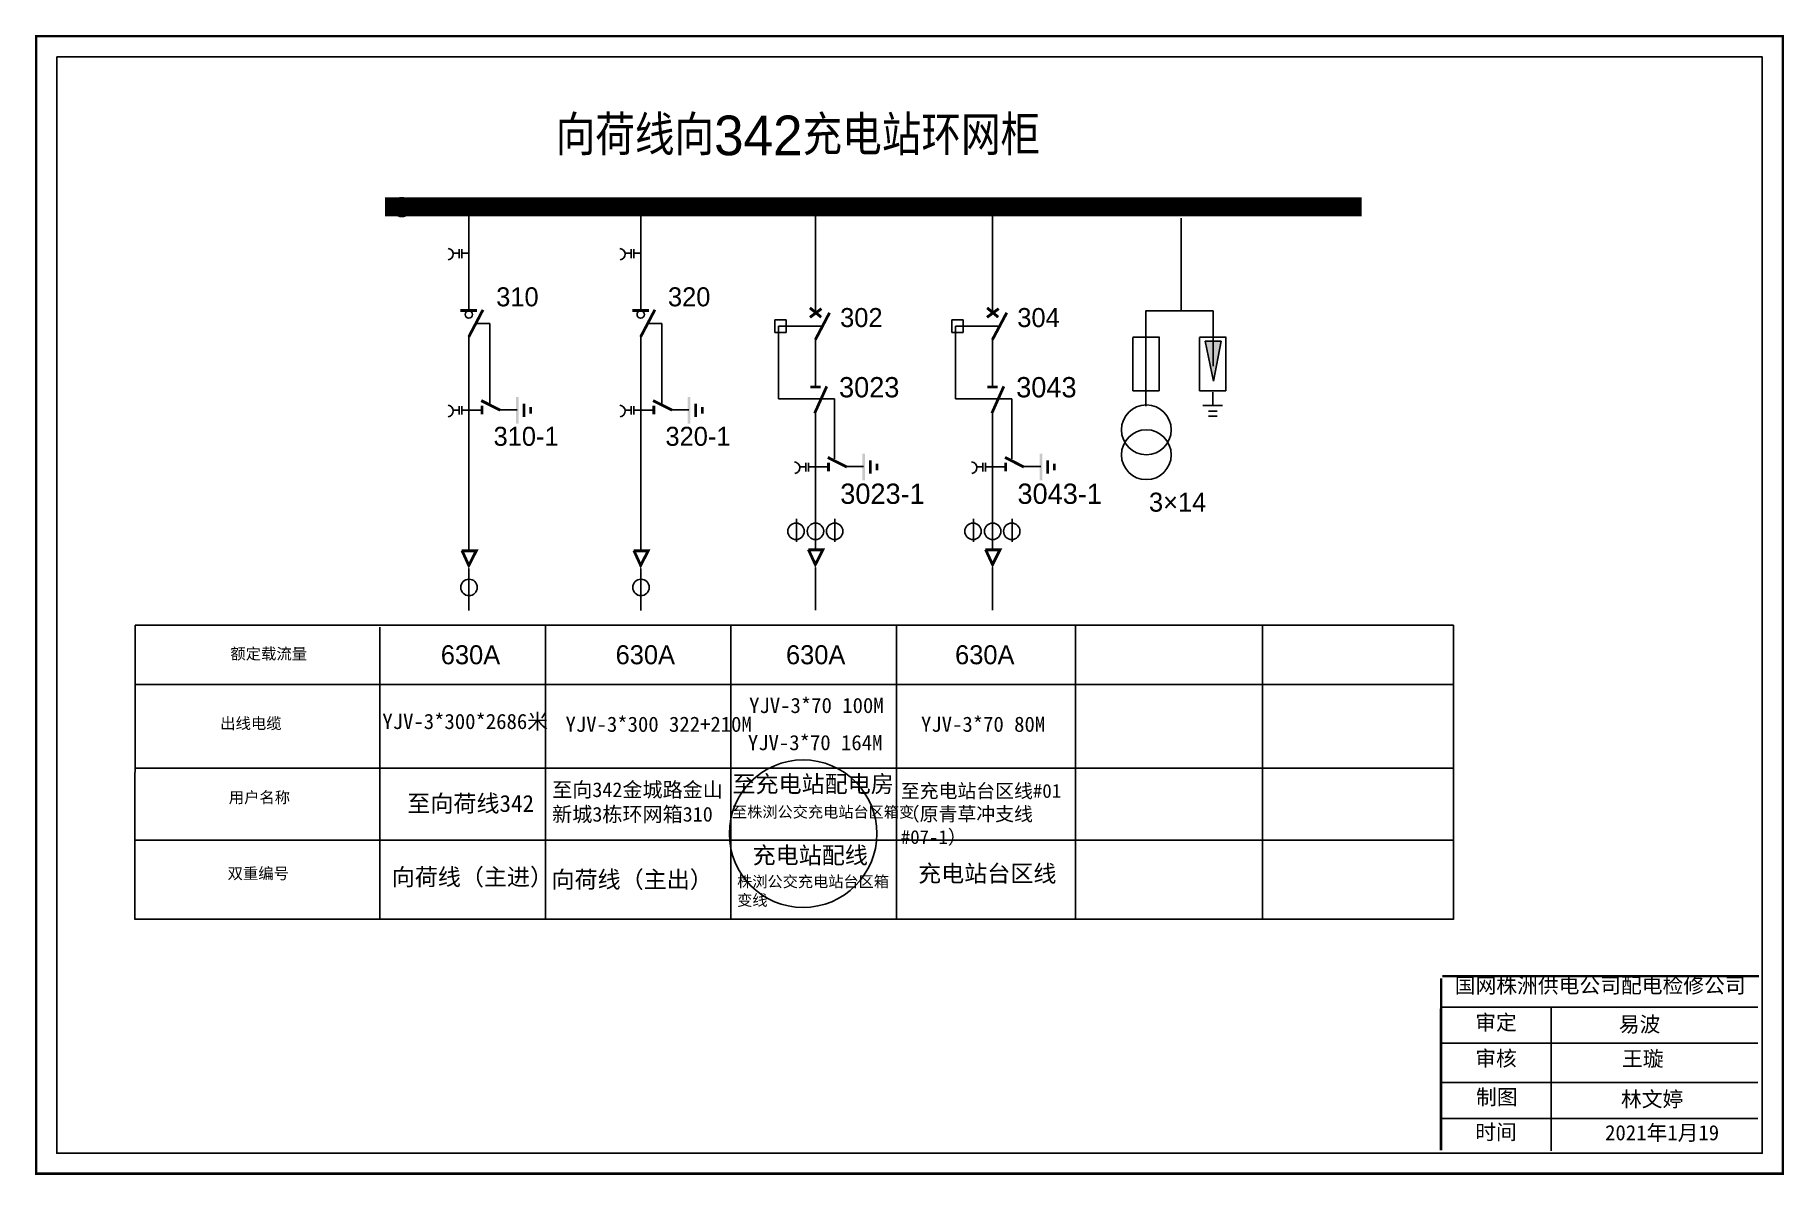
# Model space of a CAD drawing. Extents: x 6 to 548, y -578 to -125.
# Drawn here: x 14.1 to 139.7, y -206.6 to -124.7 of the extents above; entities that cross this region are included whole.
import ezdxf

# ---------------------------------------------------------------- set-up
doc = ezdxf.new("R2010")
doc.units = 0
doc.header["$LTSCALE"] = 0.774411
doc.linetypes.add('ACAD_ISO02W100', pattern=[15, 12, -3])
doc.linetypes.add('CENTER', pattern=[50.8, 31.75, -6.35, 6.35, -6.35])
doc.layers.get('0').update_dxf_attribs({"linetype": 'CONTINUOUS'})
doc.layers.get('DEFPOINTS').update_dxf_attribs({"linetype": 'CONTINUOUS'})
doc.layers.add('Layer2', color=1, linetype='CONTINUOUS')
doc.styles.add('hztxt_txtstyle_0.00_0_0', font='', dxfattribs={"bigfont": 'hztxt.shx'})
doc.styles.add('hztxt_txtstyle_1.88_0_0', font='', dxfattribs={"height": 1.875, "bigfont": 'hztxt.shx'})
doc.styles.add('hztxt_txtstyle_2.00_0_0', font='', dxfattribs={"height": 2, "bigfont": 'hztxt.shx'})
doc.styles.add('hztxt_txtstyle_2.70_0_0', font='simkai.ttf', dxfattribs={"height": 2.7})
doc.styles.add('KaiTi_GB2312_txtstyle_1.09_0_0', font='simkai_0.ttf', dxfattribs={"height": 1.0944})
doc.styles.add('字体', font='simkai_0.ttf', dxfattribs={"height": 2.5})
doc.styles.get('hztxt_txtstyle_0.00_0_0').set_extended_font_data('hztxt')
doc.styles.get('hztxt_txtstyle_1.88_0_0').set_extended_font_data('hztxt')
doc.styles.get('hztxt_txtstyle_2.00_0_0').set_extended_font_data('hztxt')

msp = doc.modelspace()

# ---------------------------------------------------------------- texts
at = {"color": 0, "linetype": 'Continuous', "attachment_point": 1}
for s, insert, char_height, width, style in [('{\\fSimSun|b0|i0|c134|p2;额定载流量}', (28.09, -168.71), 0.8085, 13.0339, 'hztxt_txtstyle_2.70_0_0'), ('{\\fSimSun|b0|i0|c134|p2;出线电缆}', (27.36, -173.71), 0.8085, 13.0339, 'hztxt_txtstyle_2.70_0_0'), ('{\\fSimSun|b0|i0|c134|p2;用户名称}', (27.97, -179.03), 0.8085, 13.0339, 'hztxt_txtstyle_2.70_0_0'), ('{\\fSimSun|b0|i0|c134|p2;双重编号}', (27.89, -184.49), 0.8085, 13.0339, 'hztxt_txtstyle_2.70_0_0'), ('国网株洲供电公司配电检修公司', (116.06, -192.39), 1.0944, 29.9201, '字体'), ('\\f\uffbfﾬￌﾣﾤ_GB2312|b0|i0|c134|p49;审定', (117.53, -195.05), 1.0944, 8.5588, '字体'), ('易波', (127.85, -195.18), 1.094, 8.5588, '字体'), ('\\f\uffbfﾬￌﾣﾤ_GB2312|b0|i0|c134|p49;审核', (117.53, -197.63), 1.0944, 8.5588, '字体'), ('\\f\uffbfﾬￌﾣﾤ_GB2312|b0|i0|c134|p49;制图', (117.59, -200.41), 1.0944, 8.5588, '字体'), ('\\f\uffbfﾬￌﾣﾤ_GB2312|b0|i0|c134|p49;时间', (117.53, -202.92), 1.0944, 8.5588, '字体')]:
    msp.add_mtext(s, dxfattribs=dict(at, insert=insert, char_height=char_height, width=width, style=style))
at = {"color": 7, "linetype": 'Continuous', "char_height": 1.094, "attachment_point": 1, "style": 'KaiTi_GB2312_txtstyle_1.09_0_0'}
for s, insert, width in [('王璇', (128.08, -197.65), 8.5588), ('林文婷', (128, -200.56), 8.5588), ('2021年1月19', (126.86, -202.97), 16.0081)]:
    msp.add_mtext(s, dxfattribs=dict(at, insert=insert, width=width))
at = {"layer": 'DEFPOINTS', "color": 0}
for s, height, style, p in [('310', 1.366, 'hztxt_txtstyle_1.88_0_0', (47.19, -144.16)), ('320', 1.366, 'hztxt_txtstyle_1.88_0_0', (59.53, -144.16)), ('302', 1.366, 'hztxt_txtstyle_1.88_0_0', (71.9, -145.65)), ('304', 1.366, 'hztxt_txtstyle_1.88_0_0', (84.63, -145.65)), ('3023', 1.458, 'hztxt_txtstyle_2.00_0_0', (71.82, -150.7)), ('3043', 1.458, 'hztxt_txtstyle_2.00_0_0', (84.55, -150.7)), ('310-1', 1.366, 'hztxt_txtstyle_1.88_0_0', (47, -154.18)), ('320-1', 1.366, 'hztxt_txtstyle_1.88_0_0', (59.35, -154.18)), ('3023-1', 1.458, 'hztxt_txtstyle_2.00_0_0', (71.91, -158.35)), ('3043-1', 1.458, 'hztxt_txtstyle_2.00_0_0', (84.64, -158.35)), ('3×14', 1.366, 'hztxt_txtstyle_1.88_0_0', (94.09, -158.91)), ('630A', 1.366, 'hztxt_txtstyle_1.88_0_0', (43.21, -169.87)), ('630A', 1.366, 'hztxt_txtstyle_1.88_0_0', (55.77, -169.87)), ('630A', 1.366, 'hztxt_txtstyle_1.88_0_0', (68.01, -169.87)), ('630A', 1.366, 'hztxt_txtstyle_1.88_0_0', (80.16, -169.87))]:
    msp.add_text(s, height=height, dxfattribs=dict(at, style=style)).set_placement(p)
at = {"layer": 'DEFPOINTS', "color": 0, "insert": (51.46, -130.46), "char_height": 2.8467, "width": 60.5232, "attachment_point": 1, "style": 'hztxt_txtstyle_0.00_0_0'}
msp.add_mtext('向荷线向342充电站环网柜', dxfattribs=at)
at = {"layer": 'DEFPOINTS', "color": 0, "linetype": 'Continuous', "attachment_point": 1, "style": 'hztxt_txtstyle_0.00_0_0'}
for s, insert, char_height, width in [('{\\fKaiTi_GB2312|b0|i0|c134|p49;YJV-3*300*2686米 }', (39.01, -173.43), 1.0931, 12.8717), ('{\\fKaiTi_GB2312|b0|i0|c134|p49;YJV-3*70 100M}', (65.36, -172.28), 1.0931, 12.8717), ('{\\fKaiTi_GB2312|b0|i0|c134|p49;YJV-3*300 322+210M}', (52.17, -173.63), 1.0931, 12.8717), ('{\\fKaiTi_GB2312|b0|i0|c134|p49;YJV-3*70 80M}', (77.71, -173.63), 1.0931, 12.8717), ('{\\fKaiTi_GB2312|b0|i0|c134|p49;YJV-3*70 164M}', (65.27, -174.95), 1.0931, 12.8717), ('{\\fSimSun|b0|i0|c134|p2;至向\\fKaiTi_GB2312|b0|i0|c134|p49;342\\fSimSun|b0|i0|c134|p2;金城路金山新城3栋环网箱310}', (51.21, -178.35), 1.0581, 13.2451), ('{\\fKaiTi_GB2312|b0|i0|c134|p49;至充电站配电房}', (64.16, -177.86), 1.2146, 12.1132), ('{\\fKaiTi_GB2312|b0|i0|c134|p49;至充电站台区线#01（原青草冲支线#07-1）}', (76.26, -178.47), 0.9939, 13.333), ('{\\fKaiTi_GB2312|b0|i0|c134|p49;至向荷线342}', (40.8, -179.26), 1.2146, 11.7949), ('{\\fKaiTi_GB2312|b0|i0|c134|p49;至株浏公交充电站台区箱变}', (64.13, -180.08), 0.8, 12.8717), ('{\\fKaiTi_GB2312|b0|i0|c134|p49;充电站配线}', (65.61, -182.98), 1.2146, 12.1132), ('{\\fKaiTi_GB2312|b0|i0|c134|p49;向荷线（主进）}', (39.68, -184.54), 1.2146, 13.2912), ('{\\fKaiTi_GB2312|b0|i0|c134|p49;向荷线（主出）}', (51.16, -184.72), 1.2146, 11.7871), ('{\\fKaiTi_GB2312|b0|i0|c134|p49;充电站台区线}', (77.5, -184.29), 1.2146, 12.1132), ('{\\fKaiTi_GB2312|b0|i0|c134|p49;株浏公交充电站台区箱变线}', (64.5, -185.08), 0.8, 11.4205)]:
    msp.add_mtext(s, dxfattribs=dict(at, insert=insert, char_height=char_height, width=width))

# ---------------------------------------------------------------- blocks, each defined once
blk = doc.blocks.new('JD')
for points in [[(-2, 0.2), (-2, -0.2), (2, 0.2), (2, -0.2)], [(1, -1.2), (1, -0.8), (-1, -1.2), (-1, -0.8)], [(-0.5, -1.8), (-0.5, -2.2), (0.5, -1.8), (0.5, -2.2)]]:
    blk.add_trace(points)

# ---------------------------------------------------------------- hatches: boundary and pattern name
at = {"layer": 'DEFPOINTS', "linetype": 'Continuous'}
msp.add_hatch(color=0, dxfattribs=at).paths.add_polyline_path([(98.13, -146.66), (99.28, -146.66), (98.73, -149.54)])

# ---------------------------------------------------------------- linework, layer by layer
at = {"color": 0, "linetype": 'Continuous'}
for p, q in [((115.08, -194.49), (137.83, -194.49)), ((122.98, -194.51), (122.98, -204.82)), ((115.08, -197.08), (137.83, -197.08)), ((115.08, -199.9), (137.83, -199.9)), ((115.08, -202.5), (137.83, -202.5))]:
    msp.add_line(p, q, dxfattribs=at)
at = {"color": 0, "linetype": 'Continuous', "const_width": 0.182}
msp.add_lwpolyline([(14.14, -124.76), (139.63, -124.76), (139.63, -206.46), (14.14, -206.46)], close=True, dxfattribs=at)
at = {"color": 0, "linetype": 'Continuous'}
msp.add_lwpolyline([(15.62, -126.24), (138.15, -126.24), (138.15, -204.99), (15.62, -204.99)], close=True, dxfattribs=at)
at = {"color": 0, "linetype": 'Continuous', "const_width": 0.182}
for points in [[(115.16, -192.27), (137.91, -192.27)], [(115.08, -192.44), (115.07, -204.78)]]:
    msp.add_lwpolyline(points, dxfattribs=at)
at = {"color": 1, "linetype": 'Continuous'}
msp.add_circle((69.24, -182.04), 5.3, dxfattribs=at)
at = {"layer": 'DEFPOINTS', "color": 0}
for p, q in [((45.22, -137.57), (45.22, -144.43)), ((57.57, -137.57), (57.57, -144.43)), ((70.12, -137.72), (70.12, -144.64)), ((82.84, -137.72), (82.84, -144.64)), ((93.86, -144.46), (93.86, -151.32)), ((67.2, -145.12), (67.2, -146.03)), ((67.2, -145.12), (68.02, -145.12)), ((68.02, -145.12), (68.02, -146.03)), ((79.93, -145.12), (80.75, -145.12)), ((79.93, -145.12), (79.93, -146.03)), ((80.75, -145.12), (80.75, -146.03)), ((45.22, -146.3), (45.22, -161.75)), ((57.57, -146.3), (57.57, -161.75)), ((67.2, -146.03), (68.02, -146.03)), ((70.12, -146.51), (70.12, -149.9)), ((79.93, -146.03), (80.75, -146.03)), ((82.84, -146.51), (82.84, -149.9)), ((92.93, -146.37), (94.82, -146.37)), ((92.93, -146.41), (92.93, -150.24)), ((94.82, -150.24), (94.82, -146.36)), ((97.72, -146.37), (99.61, -146.37)), ((97.72, -146.41), (97.72, -150.24)), ((99.61, -150.24), (99.61, -146.36)), ((92.93, -150.24), (94.82, -150.24)), ((97.72, -150.24), (99.61, -150.24)), ((45.22, -151.62), (46.17, -151.62)), ((47.4, -151.59), (48.69, -151.59)), ((57.57, -151.62), (58.51, -151.62)), ((59.75, -151.59), (61.03, -151.59)), ((70.12, -151.59), (70.12, -161.59)), ((82.84, -151.59), (82.84, -161.59)), ((70.12, -155.7), (71.06, -155.7)), ((72.3, -155.67), (73.58, -155.67)), ((82.84, -155.7), (83.79, -155.7)), ((85.02, -155.67), (86.31, -155.67)), ((68.76, -159.42), (68.76, -161.08)), ((71.53, -159.42), (71.53, -161.08)), ((81.48, -159.42), (81.48, -161.08)), ((84.26, -159.42), (84.26, -161.08)), ((21.24, -167.07), (115.97, -167.07)), ((64.04, -167.07), (64.04, -188.19)), ((75.95, -167.07), (75.95, -188.19)), ((88.82, -167.07), (88.82, -188.19)), ((102.25, -167.07), (102.25, -188.19)), ((115.97, -167.07), (115.97, -188.2)), ((38.84, -167.2), (38.84, -188.19)), ((21.28, -171.33), (115.97, -171.33)), ((21.28, -177.34), (115.97, -177.34)), ((21.28, -182.5), (115.97, -182.5)), ((115.97, -188.19), (21.23, -188.19))]:
    msp.add_line(p, q, dxfattribs=at)
at = {"layer": 'DEFPOINTS', "color": 0, "linetype": 'Continuous'}
for p, q in [((96.4, -144.52), (96.4, -137.83)), ((93.88, -144.48), (98.71, -144.48)), ((98.71, -144.48), (98.71, -148.45)), ((98.73, -149.54), (98.13, -146.66)), ((98.13, -146.66), (99.28, -146.66)), ((99.28, -146.66), (98.73, -149.54)), ((98.68, -150.32), (98.68, -151.29)), ((97.95, -151.28), (99.38, -151.28)), ((98.36, -151.69), (99, -151.69)), ((98.36, -152.04), (99, -152.04)), ((50.73, -167.06), (50.73, -188.19))]:
    msp.add_line(p, q, dxfattribs=at)
at = {"layer": 'DEFPOINTS', "color": 0, "linetype": 'ACAD_ISO02W100'}
for p, q in [((67.46, -145.59), (67.46, -150.81)), ((70.53, -145.59), (67.46, -145.59)), ((83.25, -145.59), (80.19, -145.59)), ((80.19, -145.59), (80.19, -150.81)), ((67.46, -150.81), (71.5, -150.81)), ((71.5, -150.81), (71.5, -155.11)), ((80.19, -150.81), (84.23, -150.81)), ((84.23, -150.81), (84.23, -155.11))]:
    msp.add_line(p, q, dxfattribs=at)
at = {"layer": 'DEFPOINTS', "color": 0, "linetype": 'CENTER'}
for p, q in [((45.22, -163), (45.22, -166)), ((57.57, -163), (57.57, -166)), ((70.12, -162.93), (70.12, -165.98)), ((82.85, -162.93), (82.85, -165.98))]:
    msp.add_line(p, q, dxfattribs=at)
at = {"layer": 'DEFPOINTS', "color": 0}
for points, const_width in [([(39.21, -137.02), (109.36, -137.02)], 1.37), ([(44.61, -144.46), (45.82, -144.46)], 0.205), ([(45.22, -146.35), (46.24, -144.41)], 0.205), ([(56.96, -144.46), (58.17, -144.46)], 0.205), ([(57.57, -146.35), (58.59, -144.41)], 0.205), ([(69.73, -144.95), (70.56, -144.33)], 0.205), ([(69.73, -144.27), (70.54, -144.94)], 0.205), ([(82.45, -144.95), (83.29, -144.33)], 0.205), ([(82.46, -144.27), (83.26, -144.94)], 0.205), ([(70.12, -146.56), (71.14, -144.62)], 0.205), ([(82.84, -146.56), (83.87, -144.62)], 0.205), ([(69.75, -149.95), (70.51, -149.95)], 0.205), ([(70.07, -151.84), (70.94, -149.91)], 0.205), ([(82.48, -149.95), (83.23, -149.95)], 0.205), ([(82.8, -151.84), (83.66, -149.91)], 0.205), ([(46.11, -150.93), (47.48, -151.62)], 0.205), ([(46.17, -151.3), (46.17, -151.93)], 0.205), ([(58.46, -150.93), (59.83, -151.62)], 0.205), ([(58.51, -151.3), (58.51, -151.93)], 0.205), ([(71.01, -155.01), (72.38, -155.7)], 0.205), ([(71.06, -155.38), (71.06, -156.01)], 0.205), ([(83.74, -155.01), (85.1, -155.7)], 0.205), ([(83.79, -155.38), (83.79, -156.01)], 0.205), ([(44.72, -161.72), (45.76, -161.72), (45.22, -162.77), (44.73, -161.7)], 0.205), ([(57.06, -161.72), (58.11, -161.72), (57.57, -162.77), (57.08, -161.7)], 0.205), ([(69.61, -161.65), (70.66, -161.65), (70.12, -162.71), (69.62, -161.63)], 0.205), ([(82.34, -161.65), (83.38, -161.65), (82.85, -162.71), (82.35, -161.63)], 0.205)]:
    msp.add_lwpolyline(points, dxfattribs=dict(at, const_width=const_width))
for points in [[(43.73, -140, -0.877934), (43.75, -140.83)], [(56.08, -140, -0.877934), (56.09, -140.83)], [(43.73, -151.26, -0.877934), (43.75, -152.09)], [(56.08, -151.26, -0.877934), (56.09, -152.09)], [(68.63, -155.33, -0.877934), (68.64, -156.17)], [(81.35, -155.33, -0.877934), (81.37, -156.17)]]:
    msp.add_lwpolyline(points, format="xyb", dxfattribs=at)
for points in [[(44.53, -140.35), (44.1, -140.35)], [(44.53, -140.06), (44.53, -140.69)], [(44.72, -140.06), (44.72, -140.69)], [(45.22, -140.35), (44.72, -140.35)], [(56.88, -140.35), (56.45, -140.35)], [(56.88, -140.06), (56.88, -140.69)], [(57.07, -140.06), (57.07, -140.69)], [(57.56, -140.35), (57.07, -140.35)], [(44.53, -151.61), (44.1, -151.61)], [(44.53, -151.32), (44.53, -151.94)], [(44.72, -151.32), (44.72, -151.94)], [(45.22, -151.61), (44.72, -151.61)], [(56.88, -151.61), (56.45, -151.61)], [(56.88, -151.32), (56.88, -151.94)], [(57.07, -151.32), (57.07, -151.94)], [(57.56, -151.61), (57.07, -151.61)], [(69.43, -155.69), (68.99, -155.69)], [(69.43, -155.4), (69.43, -156.02)], [(69.62, -155.4), (69.62, -156.02)], [(70.11, -155.69), (69.62, -155.69)], [(82.15, -155.69), (81.72, -155.69)], [(82.15, -155.4), (82.15, -156.02)], [(82.35, -155.4), (82.35, -156.02)], [(82.84, -155.69), (82.35, -155.69)]]:
    msp.add_lwpolyline(points, dxfattribs=at)
at = {"layer": 'DEFPOINTS', "color": 0, "linetype": 'ACAD_ISO02W100'}
for points in [[(46.74, -151.31), (46.74, -145.4), (45.72, -145.4)], [(59.09, -151.31), (59.09, -145.4), (58.07, -145.4)]]:
    msp.add_lwpolyline(points, dxfattribs=at)
at = {"layer": 'DEFPOINTS', "color": 0}
for centre, radius in [((40.4, -137.04), 0.68), ((45.22, -144.75), 0.263), ((57.57, -144.75), 0.263), ((93.9, -153.03), 1.79), ((93.9, -154.82), 1.79), ((68.73, -160.32), 0.592), ((70.13, -160.32), 0.592), ((71.51, -160.32), 0.592), ((81.45, -160.32), 0.592), ((82.86, -160.32), 0.592), ((84.23, -160.32), 0.592), ((45.24, -164.35), 0.592), ((57.59, -164.35), 0.592)]:
    msp.add_circle(centre, radius, dxfattribs=at)
at = {"layer": 'Layer2', "color": 0}
msp.add_line((21.23, -188.2), (21.24, -167.07), dxfattribs=at)

# ---------------------------------------------------------------- block references
at = {"layer": 'DEFPOINTS', "color": 0, "xscale": 0.4782436405868822, "yscale": 0.4782436405868822, "zscale": 0.4782436405868856, "rotation": 90}
for p in [(48.71, -151.63), (61.05, -151.63), (73.6, -155.71), (86.33, -155.71)]:
    msp.add_blockref('JD', p, dxfattribs=at)

msp.set_redraw_order([(e.dxf.handle, doc.entitydb.next_handle()) for e in msp.query("TEXT MTEXT ATTDEF DIMENSION ARC_DIMENSION")])  # texts and dimensions are drawn at this point

doc.saveas('drawing.dxf')
